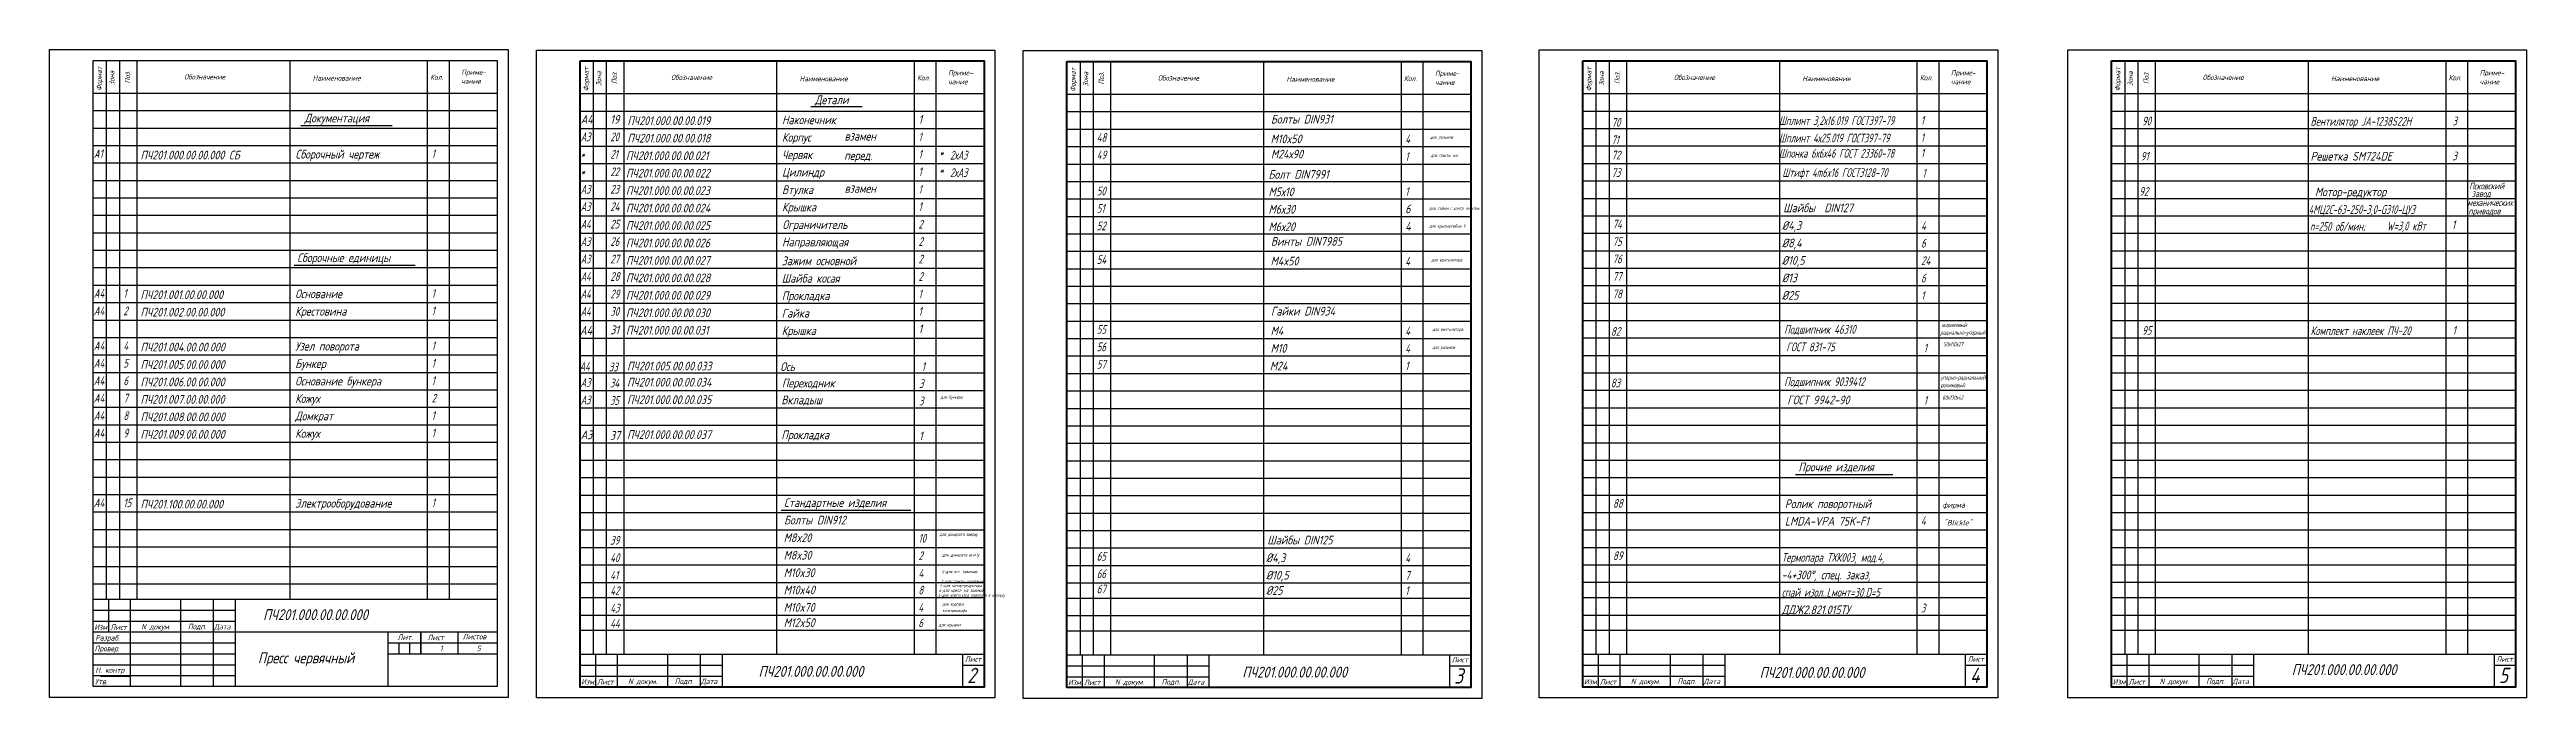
# Model space of a CAD drawing. Header units: millimetres. Extents: x -80 to 1055, y -404 to 589.
# Drawn here: x -80 to 1055, y -404 to -106 of the extents above; entities that cross this region are included whole.
import ezdxf

# ---------------------------------------------------------------- set-up
doc = ezdxf.new("R2010")
doc.units = ezdxf.units.MM
doc.layers.add('ASHADE', color=7, linetype='Continuous', lineweight=40)
for name, color, linetype in [('OBVODKA', 1, 'Continuous'), ('RAZM', 5, 'Continuous'), ('TIN', 164, 'Continuous')]:
    doc.layers.add(name, color=color, linetype=linetype)
doc.layers.add('Бланк', color=7, linetype='Continuous', plot=False)
doc.styles.get("Standard").update_dxf_attribs({"font": 'romanc.shx', "width": 0.8})

msp = doc.modelspace()

# ---------------------------------------------------------------- texts
at = {"layer": 'OBVODKA', "oblique": 15}
for s, width, p in [('71', 0.57, (635.56, -149.86)), ('Шплинт 4х25.019 ГОСТ397-79', 0.57, (712.24, -149.04)), ('1', 0.57, (777.19, -148.95)), ('73', 0.7, (635.56, -164.86)), ('Штифт 4m6x16 ГОСТ3128-70', 0.57, (713.79, -164.87)), ('1', 0.7, (777.89, -165.07)), ('51', 0.7, (399.79, -181.3)), ('М6х30', 0.8, (478.45, -181.69)), ('6', 0.8, (541.07, -181.51)), ('52', 0.7, (399.79, -189.3)), ('М6х20', 0.8, (478.45, -189.69)), ('4', 0.8, (541.07, -189.51))]:
    msp.add_text(s, height=4, dxfattribs=dict(at, width=width)).set_placement(p)
at = {"layer": 'RAZM', "oblique": 15}
for s, width, p in [('A4', 0.7, (-59.54, -284.25)), ('9', 0.7, (-45.96, -284.25)), ('ПЧ201.009.00.00.000 ', 0.8, (-38.14, -284.84)), ('Кожух', 0.8, (32.71, -284.44)), ('1', 0.7, (95.18, -284.25))]:
    msp.add_text(s, height=4, dxfattribs=dict(at, width=width)).set_placement(p)
at = {"layer": 'TIN', "oblique": 15, "width": 0.8}
for s, p in [('Формат', (-55.82, -125.34)), ('Зона', (-50.05, -122.97)), ('Поз.', (-42.85, -122.02)), ('Формат', (167.15, -125.59)), ('Зона', (172.92, -123.22)), ('Поз.', (180.12, -122.27)), ('Формат', (390.12, -125.84)), ('Зона', (395.89, -123.47)), ('Поз.', (403.09, -122.52)), ('Формат', (626.38, -125.57)), ('Зона', (632.16, -123.2)), ('Поз.', (639.36, -122.25)), ('Формат', (868.53, -125.57)), ('Зона', (874.31, -123.2)), ('Поз.', (881.51, -122.25))]:
    msp.add_text(s, height=2.4, rotation=90, dxfattribs=at).set_placement(p)
at = {"layer": 'TIN', "oblique": 15}
for s, height, width, p in [('Обозначение', 2.4, 0.8, (-18.11, -120.18)), ('Наименование', 2.4, 0.8, (40.73, -120.74)), ('Кол.', 2.4, 0.8, (94.55, -120.35)), ('Приме-', 2.4, 0.8, (108.78, -118.06)), ('чание', 2.4, 0.8, (108.78, -122.18)), ('Обозначение', 2.4, 0.8, (204.86, -120.43)), ('Наименование', 2.4, 0.8, (263.7, -120.99)), ('Кол.', 2.4, 0.8, (317.52, -120.6)), ('Приме-', 2.4, 0.8, (331.75, -118.31)), ('чание', 2.4, 0.8, (331.75, -122.43)), ('Обозначение', 2.4, 0.8, (427.83, -120.68)), ('Наименование', 2.4, 0.8, (486.67, -121.24)), ('Кол.', 2.4, 0.8, (540.49, -120.85)), ('Приме-', 2.4, 0.8, (554.72, -118.56)), ('чание', 2.4, 0.8, (554.72, -122.68)), ('Обозначение', 2.4, 0.8, (664.1, -120.41)), ('Наименование', 2.4, 0.8, (722.93, -120.96)), ('Кол.', 2.4, 0.8, (776.75, -120.57)), ('Приме-', 2.4, 0.8, (790.98, -118.29)), ('чание', 2.4, 0.8, (790.98, -122.4)), ('Обозначение', 2.4, 0.8, (906.25, -120.41)), ('Наименование', 2.4, 0.8, (965.08, -120.96)), ('Кол.', 2.4, 0.8, (1018.9, -120.57)), ('Приме-', 2.4, 0.8, (1033.14, -118.29)), ('чание', 2.4, 0.8, (1033.14, -122.4)), ('Документация', 4, 0.8, (37.02, -139.87)), ('Детали', 4, 0.8, (270.72, -131.52)), ('A3', 4, 0.6, (163.43, -148.5)), ('A4', 4, 0.8, (163.43, -140.5)), ('20', 4, 0.7, (177.01, -148.5)), ('19', 4, 0.8, (177.01, -140.5)), ('ПЧ201.000.00.00.019', 4, 0.8, (184.83, -141.09)), ('ПЧ201.000.00.00.018', 4, 0.8, (184.83, -149.09)), ('Наконечник', 4, 0.8, (255.68, -140.69)), ('Корпус', 4, 0.8, (255.68, -148.69)), ('взамен', 4, 0.8, (284.3, -148.18)), ('1', 4, 0.7, (318.15, -148.5)), ('1', 4, 0.8, (318.15, -140.5)), ('48', 4, 0.7, (399.79, -148.75)), (' М10x50', 4, 0.8, (477.29, -149.42)), ('Болты DIN931', 4, 0.8, (479.57, -140.39)), ('4', 4, 0.7, (541.07, -149.51)), ('70', 4, 0.7, (635.56, -141.86)), ('Шплинт 3,2х16.019 ГОСТ397-79', 4, 0.57, (712.24, -141.04)), ('1', 4, 0.7, (777.19, -140.95)), ('90', 4, 0.7, (878.51, -141.23)), ('Вентилятор JA-1238S22H', 4, 0.7, (955.67, -141.37)), ('3', 4, 0.7, (1020.69, -141.23)), ('A1', 4, 0.7, (-59.54, -156.25)), ('ПЧ201.000.00.00.000 СБ', 4, 0.8, (-38.14, -156.84)), ('Cборочный чертеж', 4, 0.8, (32.71, -156.44)), ('1', 4, 0.7, (95.18, -156.25)), ('*', 4, 0.6, (163.43, -156.5)), ('21', 4, 0.7, (177.01, -156.5)), ('ПЧ201.000.00.00.021 ', 4, 0.8, (184.18, -157.13)), ('Червяк', 4, 0.8, (255.68, -156.69)), ('перед.', 4, 0.8, (284.11, -157.05)), ('1', 4, 0.7, (318.15, -156.5)), ('*', 4, 0.6, (327.74, -155.79)), ('2хA3', 4, 0.6, (332.63, -156.89)), ('49', 4, 0.7, (399.79, -156.75)), ('М24х90', 4, 0.8, (479.57, -156.39)), ('1', 4, 0.7, (541.07, -157.51)), ('72', 4, 0.7, (635.56, -156.86)), ('Шпонка 6х6х46 ГОСТ 23360-78', 4, 0.57, (712.24, -156.04)), ('1', 4, 0.7, (777.19, -155.95)), ('91', 4, 0.7, (877.9, -157.34)), ('Решетка SM724DE', 4, 0.8, (955.67, -157.37)), ('3', 4, 0.7, (1020.69, -157.23)), ('A3', 4, 0.6, (163.43, -172.5)), ('*', 4, 0.6, (163.43, -164.5)), ('22', 4, 0.7, (177.01, -164.5)), ('23', 4, 0.7, (177.01, -172.5)), ('ПЧ201.000.00.00.022 ', 4, 0.8, (184.18, -165.13)), ('ПЧ201.000.00.00.023 ', 4, 0.8, (184.18, -173.13)), ('Втулка', 4, 0.8, (255.68, -172.69)), ('Цилиндр', 4, 0.8, (255.68, -164.69)), ('взамен', 4, 0.8, (284.3, -172.14)), ('1', 4, 0.7, (318.15, -164.5)), ('1', 4, 0.7, (318.15, -172.5)), ('*', 4, 0.6, (327.74, -163.79)), ('2хA3', 4, 0.6, (332.63, -164.89)), ('50', 4, 0.7, (399.79, -173.3)), ('М5х10', 4, 0.8, (478.45, -173.69)), ('Болт DIN7991', 4, 0.8, (478.45, -165.69)), ('1', 4, 0.7, (541.07, -173.51)), ('92', 4, 0.7, (877.22, -173.52)), ('Мотор-редуктор ', 4, 0.8, (957.7, -173.71)), ('Псковский ', 3, 0.67, (1028.32, -170.51)), ('A3', 4, 0.6, (163.43, -180.5)), ('24', 4, 0.7, (177.01, -180.5)), ('ПЧ201.000.00.00.024 ', 4, 0.8, (184.18, -181.13)), ('Крышка', 4, 0.8, (255.68, -180.69)), ('1', 4, 0.7, (318.15, -180.5)), ('Шайбы  DIN127', 4, 0.8, (714.17, -181.05)), ('4МЦ2С-63-250-3,0-G310-ЦУ3 ', 4, 0.62, (954.79, -181.81)), ('механических', 3, 0.65, (1027.57, -178.16)), ('приводов', 3, 0.67, (1027.96, -182.04)), (' завод', 3, 0.67, (1027.96, -174.04)), ('A4', 4, 0.6, (163.43, -188.5)), ('A3', 4, 0.6, (163.43, -196.5)), ('25', 4, 0.7, (177.01, -188.5)), ('26', 4, 0.7, (177.01, -196.5)), ('ПЧ201.000.00.00.025', 4, 0.8, (184.18, -189.13)), ('Направляющая', 4, 0.8, (255.68, -196.69)), ('Ограничитель', 4, 0.8, (255.86, -188.73)), ('2', 4, 0.7, (318.15, -188.5)), ('2', 4, 0.7, (318.15, -196.5)), ('Винты DIN7985', 4, 0.8, (479.57, -196.39)), ('74', 4, 0.7, (636.05, -188.48)), ('75', 4, 0.7, (636.05, -196.48)), ('%%c4,3', 4, 0.8, (713.56, -189.14)), ('4', 4, 0.7, (777.33, -189.23)), ('n=250 об/мин;', 4, 0.67, (955.4, -189.56)), ('W=3,0 кВт', 4, 0.67, (990.65, -189.33)), ('1', 4, 0.7, (1020.43, -188.76)), ('Сборочные единицы', 4, 0.8, (33.63, -203.89)), ('A3', 4, 0.6, (163.43, -204.5)), ('27', 4, 0.7, (177.01, -204.5)), ('ПЧ201.000.00.00.026 ', 4, 0.8, (184.18, -197.13)), ('ПЧ201.000.00.00.027', 4, 0.8, (184.18, -205.13)), ('Зажим основной', 4, 0.8, (255.54, -205.33)), ('2', 4, 0.7, (318.15, -204.5)), ('54', 4, 0.7, (399.79, -204.75)), (' М4x50', 4, 0.8, (477.29, -205.42)), ('4', 4, 0.7, (541.07, -205.51)), ('76', 4, 0.7, (636.05, -204.48)), ('%%c8,4', 4, 0.8, (713.56, -197.14)), ('%%c10,5', 4, 0.8, (713.56, -205.14)), ('24', 4, 0.7, (777.33, -205.23)), ('6', 4, 0.7, (777.33, -197.23)), ('A4', 4, 0.6, (163.43, -212.5)), ('28', 4, 0.7, (177.01, -212.5)), ('ПЧ201.000.00.00.028', 4, 0.8, (184.18, -213.13)), ('Шайба косая', 4, 0.8, (255.54, -213.33)), ('2', 4, 0.7, (318.15, -212.5)), ('77', 4, 0.7, (636.05, -212.48)), ('%%c13', 4, 0.8, (713.56, -213.14)), ('6', 4, 0.7, (777.33, -213.23)), ('A4', 4, 0.7, (-59.54, -220.25)), ('A4', 4, 0.7, (-59.54, -228.25)), ('2', 4, 0.7, (-45.96, -228.25)), ('1', 4, 0.7, (-45.96, -220.25)), ('ПЧ201.001.00.00.000 ', 4, 0.8, (-38.14, -220.84)), ('ПЧ201.002.00.00.000 ', 4, 0.8, (-38.14, -228.84)), ('Крестовина', 4, 0.8, (32.71, -228.44)), ('Основание', 4, 0.8, (32.71, -220.44)), ('1', 4, 0.7, (95.18, -220.25)), ('1', 4, 0.7, (95.18, -228.25)), ('A4', 4, 0.6, (163.43, -220.5)), ('A4', 4, 0.6, (163.43, -228.5)), ('29', 4, 0.7, (177.01, -220.5)), ('30', 4, 0.7, (177.01, -228.5)), ('ПЧ201.000.00.00.029', 4, 0.8, (184.18, -221.13)), ('ПЧ201.000.00.00.030', 4, 0.8, (184.18, -229.13)), ('Прокладка', 4, 0.8, (255.54, -221.33)), ('Гайка', 4, 0.8, (255.54, -229.33)), ('1', 4, 0.7, (318.15, -220.5)), ('1', 4, 0.7, (318.15, -228.5)), ('Гайки DIN934', 4, 0.8, (479.57, -228.39)), ('78', 4, 0.7, (636.05, -220.48)), ('%%c25', 4, 0.8, (713.56, -221.14)), ('1', 4, 0.7, (777.33, -221.23)), ('A4', 4, 0.8, (163.18, -237.18)), ('31', 4, 0.8, (177.01, -236.97)), ('ПЧ201.000.00.00.031', 4, 0.8, (184.18, -237.13)), ('Крышка', 4, 0.8, (255.54, -237.33)), ('1', 4, 0.8, (318.15, -236.5)), ('55', 4, 0.7, (399.79, -236.75)), (' М4', 4, 0.8, (477.29, -237.42)), ('4', 4, 0.7, (541.07, -237.51)), ('82', 4, 0.7, (635.32, -237.68)), ('Подшипник 46310', 4, 0.7, (714.61, -236.73)), ('радиально-упорный', 2, 0.65, (786.14, -237.18)), ('шариковый', 2, 0.65, (786.83, -233.69)), ('95', 4, 0.7, (878.51, -237.23)), ('Комплект наклеек ПЧ-20', 4, 0.7, (955.67, -237.37)), ('1', 4, 0.7, (1020.69, -237.23)), ('A4', 4, 0.7, (-59.54, -244.25)), ('A4', 4, 0.7, (-59.54, -252.25)), ('5', 4, 0.7, (-45.96, -252.25)), ('4', 4, 0.7, (-45.96, -244.25)), ('ПЧ201.004.00.00.000 ', 4, 0.8, (-38.14, -244.84)), ('ПЧ201.005.00.00.000 ', 4, 0.8, (-38.14, -252.84)), ('Узел поворота', 4, 0.8, (32.71, -244.44)), ('Бункер', 4, 0.8, (32.71, -252.44)), ('1', 4, 0.7, (95.18, -244.25)), ('1', 4, 0.7, (95.18, -252.25)), ('ПЧ201.005.00.00.033', 4, 0.8, (184.69, -253.56)), ('56', 4, 0.7, (399.79, -244.75)), ('57', 4, 0.7, (399.79, -252.75)), ('М24', 4, 0.8, (479.05, -253.55)), (' М10', 4, 0.8, (477.29, -245.42)), ('4', 4, 0.7, (541.07, -245.51)), ('1', 4, 0.7, (541.07, -253.51)), ('ГОСТ 831-75  ', 4, 0.7, (715.58, -244.76)), ('1', 4, 0.7, (778.54, -245.23)), ('50х110х27', 2, 0.65, (787.47, -242.56)), ('A4', 4, 0.7, (-59.54, -260.25)), ('6', 4, 0.7, (-45.96, -260.25)), ('ПЧ201.006.00.00.000 ', 4, 0.8, (-38.14, -260.84)), ('Основание бункера', 4, 0.8, (32.71, -260.44)), ('1', 4, 0.7, (95.18, -260.25)), ('A4', 4, 0.7, (162.79, -253.73)), ('A3', 4, 0.6, (163.43, -261.08)), ('33', 4, 0.7, (176.35, -253.97)), ('34', 4, 0.7, (176.85, -261.33)), ('ПЧ201.000.00.00.034', 4, 0.8, (184.68, -260.96)), ('Ось', 4, 0.8, (254.88, -253.83)), ('Переходник', 4, 0.8, (255.63, -261.32)), ('3', 4, 0.7, (318.38, -261.58)), ('1', 4, 0.7, (319.6, -253.79)), ('83', 4, 0.7, (635.2, -261.3)), ('Подшипник 9039412', 4, 0.7, (714.61, -260.73)), ('упорно-радиальный', 2, 0.65, (786.32, -257.83)), ('роликовый', 2, 0.65, (786.28, -261.27)), ('A4', 4, 0.7, (-59.54, -268.25)), ('A4', 4, 0.7, (-59.54, -276.25)), ('8', 4, 0.7, (-45.96, -276.25)), ('7', 4, 0.7, (-45.96, -268.25)), ('ПЧ201.007.00.00.000 ', 4, 0.8, (-38.14, -268.84)), ('Кожух', 4, 0.8, (32.71, -268.44)), ('2', 4, 0.7, (95.18, -268.25)), ('A3', 4, 0.6, (163.43, -269.08)), ('35', 4, 0.7, (176.85, -269.33)), ('ПЧ201.000.00.00.035', 4, 0.8, (184.68, -268.96)), ('Вкладыш', 4, 0.8, (255.35, -269.08)), ('3', 4, 0.7, (318.38, -269.58)), (' ГОСТ 9942-90 ', 4, 0.8, (713.92, -269.09)), ('1', 4, 0.7, (778.54, -269.23)), ('60х130х42', 2, 0.65, (787.08, -267.03)), ('ПЧ201.008.00.00.000 ', 4, 0.8, (-38.14, -276.84)), ('Домкрат', 4, 0.8, (32.71, -276.44)), ('1', 4, 0.7, (95.18, -276.25)), ('A3', 4, 0.8, (163.43, -285.08)), ('37', 4, 0.8, (176.85, -285.33)), ('ПЧ201.000.00.00.037', 4, 0.8, (184.68, -284.96)), ('Прокладка', 4, 0.8, (255.35, -285.08)), ('1', 4, 0.8, (318.38, -285.58)), ('Прочие изделия', 4, 0.8, (721.14, -299.82)), ('A4', 4, 0.7, (-59.54, -316.25)), ('15', 4, 0.7, (-45.96, -316.25)), ('ПЧ201.100.00.00.000 ', 4, 0.8, (-38.14, -316.84)), ('Электрооборудование', 4, 0.8, (32.71, -316.44)), ('1', 4, 0.7, (95.18, -316.25)), ('Стандартные изделия', 4, 0.8, (256.6, -316.14)), ('88', 4, 0.7, (636.25, -316.48)), ('Ролик поворотный', 4, 0.8, (714.92, -316.67)), ('фирма', 2.5, 0.8, (787.18, -316.46)), (' М8x20', 4, 0.8, (254.31, -332.26)), ('Болты DIN912', 4, 0.8, (256.6, -324.14)), ('10', 4, 0.7, (318.15, -332.5)), ('LMDA-VPA 75K-F1', 4, 0.8, (714.92, -324.67)), ('4', 4, 0.7, (777.22, -324.48)), ('"Blickle"', 2.5, 0.8, (787.78, -324.59)), ('39', 4, 0.7, (176.96, -333.41)), ('40', 4, 0.7, (176.96, -341.41)), (' М8x30', 4, 0.8, (254.31, -340.26)), ('2', 4, 0.7, (318.15, -340.5)), ('65', 4, 0.7, (399.79, -340.75)), ('%%c4,3', 4, 0.8, (477.29, -341.42)), ('Шайбы DIN125', 4, 0.8, (477.9, -333.33)), ('4', 4, 0.7, (541.07, -341.51)), ('89', 4, 0.7, (636.25, -340.48)), ('Термопара ТХК003, мод.4,', 4, 0.7, (713.5, -341.28)), ('41', 4, 0.7, (176.96, -349.41)), (' М10x30', 4, 0.8, (254.31, -348.26)), ('4', 4, 0.7, (318.15, -348.5)), ('66', 4, 0.7, (399.79, -348.75)), ('%%c10,5', 4, 0.8, (477.29, -349.42)), ('7', 4, 0.7, (541.07, -349.51)), ('-4+300%%d, спец. заказ,', 4, 0.75, (713.5, -349.28)), ('ПЧ201.000.00.00.000', 5.0003, 0.8, (18, -368.02)), ('42', 4, 0.7, (176.96, -356.53)), ('43', 4, 0.7, (176.96, -364.53)), (' М10x40', 4, 0.8, (254.32, -356.17)), (' М10x70', 4, 0.8, (254.32, -364.17)), ('4', 4, 0.7, (318.1, -364.26)), ('8', 4, 0.7, (318.1, -356.26)), ('67', 4, 0.7, (399.79, -355.75)), ('%%c25', 4, 0.8, (477.29, -356.42)), ('1', 4, 0.7, (541.07, -356.51)), ('ДДЖ2.821.015ТУ', 4, 0.8, (713.5, -365.28)), ('спай изол.,Lмонт=30,D=5', 4, 0.7, (713.5, -357.28)), ('3', 4, 0.7, (777.22, -364.48)), ('Изм.', 2.5, 0.8, (-59.29, -372.44)), ('Лист', 2.5, 0.8, (-52, -372.48)), ('N докум.', 2.5, 0.8, (-37.81, -372.27)), ('Подп.', 2.5, 0.8, (-16.44, -372.19)), ('Дата', 2.5, 0.8, (-4.47, -372.28)), ('Листов', 2.5, 0.8, (109.37, -376.81)), ('44', 4, 0.7, (176.96, -371.53)), (' М12x50', 4, 0.8, (254.32, -371.17)), ('6', 4, 0.7, (318.1, -371.26)), ('Провер.', 2.5, 0.8, (-59.17, -382.3)), ('Разраб.', 2.5, 0.8, (-58.85, -377.37)), ('Пресс червячный ', 5.0003, 0.8, (15.65, -387.8)), ('Лит.', 2.5, 0.8, (79.57, -377.08)), ('Лист', 2.5, 0.8, (93.27, -377.21)), ('1', 2.5, 0.8, (98.98, -382.25)), ('5', 2.5, 0.8, (115.82, -382.25)), ('Лист', 2.5, 0.8, (339.38, -387.14)), ('Лист', 2.5, 0.8, (562.35, -387.39)), ('Лист', 2.5, 0.8, (798.62, -387.12)), ('Лист', 2.5, 0.8, (1040.77, -387.12)), ('Утв.', 2.5, 0.8, (-59.01, -397.43)), ('Н. контр', 2.5, 0.8, (-58.85, -392.18)), ('Изм.', 2.5, 0.8, (163.68, -397.53)), ('Лист', 2.5, 0.8, (170.97, -397.57)), ('N докум.', 2.5, 0.8, (185.16, -397.36)), ('Подп.', 2.5, 0.8, (206.53, -397.28)), ('Дата', 2.5, 0.8, (218.5, -397.36)), ('ПЧ201.000.00.00.000', 5.0003, 0.8, (244.91, -394.02)), ('2', 7, 0.8, (340.5, -396.86)), ('Изм.', 2.5, 0.8, (386.65, -397.78)), ('Лист', 2.5, 0.8, (393.94, -397.82)), ('N докум.', 2.5, 0.8, (408.13, -397.61)), ('Подп.', 2.5, 0.8, (429.5, -397.53)), ('Дата', 2.5, 0.8, (441.47, -397.61)), ('ПЧ201.000.00.00.000', 5.0003, 0.8, (466.45, -394.34)), ('3', 7, 0.8, (563.47, -397.11)), ('Изм.', 2.5, 0.8, (622.92, -397.51)), ('Лист', 2.5, 0.8, (630.21, -397.55)), ('N докум.', 2.5, 0.8, (644.4, -397.34)), ('Подп.', 2.5, 0.8, (665.76, -397.26)), ('Дата', 2.5, 0.8, (677.74, -397.34)), ('ПЧ201.000.00.00.000', 5.0003, 0.8, (703.38, -394.51)), ('4', 7, 0.8, (799.73, -396.84)), ('Изм.', 2.5, 0.8, (865.07, -397.51)), ('Лист', 2.5, 0.8, (872.36, -397.55)), ('N докум.', 2.5, 0.8, (886.55, -397.34)), ('Подп.', 2.5, 0.8, (907.91, -397.26)), ('Дата', 2.5, 0.8, (919.89, -397.34)), ('ПЧ201.000.00.00.000', 5.0003, 0.8, (947.08, -393.19)), ('5', 7, 0.8, (1041.88, -396.84))]:
    msp.add_text(s, height=height, dxfattribs=dict(at, width=width)).set_placement(p)
at = {"layer": 'Бланк', "oblique": 15, "width": 0.7}
for s, p in [('для роликов', (552.62, -147.4)), ('для плиты осн.', (552.8, -155.76)), ('для гайки с контр. винтом', (552.05, -179.96)), ('для крыонштейна 9', (552.05, -188.1)), ('для вентилятора', (553.03, -203.64)), ('для вентилятора', (553.5, -235.49)), ('для роликов', (553.5, -243.71)), ('для бункера', (328.32, -266.55)), ('для домкрата вверху', (327.85, -329.45)), ('для домкрата внизу', (329.07, -338.85)), ('4-для мотор-редуктора', (327.79, -352.9)), ('2-для плиты основания', (328.41, -350.98)), ('4-для осн. зажимов', (328.81, -346.49)), ('4-для крепл.узла поворота к корпусу', (327.1, -357.34)), ('4-для крепл. на зажимах', (327.42, -355.12)), ('для корпуса', (329.01, -361.4)), ('электрошкафа', (328.97, -364.36)), ('для крышки', (327.44, -370.9))]:
    msp.add_text(s, height=1.5, dxfattribs=at).set_placement(p)

# ---------------------------------------------------------------- linework, layer by layer
for p, q in [((-53.79, -111.44), (-53.79, -358.44)), ((-47.79, -111.44), (-47.79, -358.44)), ((-39.79, -111.44), (-39.79, -358.44)), ((30.21, -111.44), (30.21, -358.44)), ((93.21, -111.44), (93.21, -358.44)), ((103.21, -111.44), (103.21, -358.44)), ((169.18, -111.69), (169.18, -383.69)), ((175.18, -111.69), (175.18, -383.69)), ((183.18, -111.69), (183.18, -383.69)), ((253.18, -111.69), (253.18, -383.69)), ((316.18, -111.69), (316.18, -383.69)), ((326.18, -111.69), (326.18, -383.69)), ((392.15, -111.94), (392.15, -383.94)), ((398.15, -111.94), (398.15, -383.94)), ((406.15, -111.94), (406.15, -383.94)), ((476.15, -111.94), (476.15, -383.94)), ((539.15, -111.94), (539.15, -383.94)), ((549.15, -111.94), (549.15, -383.94)), ((628.42, -111.67), (628.42, -383.67)), ((634.42, -111.67), (634.42, -383.67)), ((642.42, -111.67), (642.42, -383.67)), ((712.42, -111.67), (712.42, -383.67)), ((775.42, -111.67), (775.42, -383.67)), ((785.42, -111.67), (785.42, -383.67)), ((870.57, -111.67), (870.57, -383.67)), ((876.57, -111.67), (876.57, -383.67)), ((884.57, -111.67), (884.57, -383.67)), ((954.57, -111.67), (954.57, -383.67)), ((1017.57, -111.67), (1017.57, -383.67)), ((1027.57, -111.67), (1027.57, -383.67)), ((-59.79, -126.44), (125.21, -126.44)), ((-59.79, -126.44), (125.21, -126.44)), ((163.18, -126.69), (348.18, -126.69)), ((163.18, -126.69), (348.18, -126.69)), ((386.15, -126.94), (571.15, -126.94)), ((386.15, -126.94), (571.15, -126.94)), ((622.42, -126.67), (807.42, -126.67)), ((622.42, -126.67), (807.42, -126.67)), ((864.57, -126.67), (1049.57, -126.67)), ((864.57, -126.67), (1049.57, -126.67)), ((-59.79, -358.44), (125.21, -358.44)), ((-42.79, -358.44), (-42.79, -398.44)), ((-19.79, -358.44), (-19.79, -398.44)), ((-4.79, -358.44), (-4.79, -398.44)), ((5.21, -358.44), (5.21, -398.44)), ((-59.79, -368.44), (5.21, -368.44)), ((-59.79, -373.44), (5.21, -373.44)), ((5.21, -373.44), (125.21, -373.44)), ((75.21, -373.44), (75.21, -398.44)), ((90.21, -383.44), (90.21, -373.44)), ((107.21, -373.44), (107.21, -383.44)), ((75.21, -378.44), (125.21, -378.44)), ((75.21, -383.44), (125.21, -383.44)), ((163.18, -398.69), (163.18, -383.69)), ((163.18, -398.69), (163.18, -383.69)), ((163.18, -383.69), (348.18, -383.69)), ((163.18, -383.69), (348.18, -383.69)), ((180.18, -383.69), (180.18, -398.69)), ((180.18, -383.69), (180.18, -398.69)), ((203.18, -383.69), (203.18, -398.69)), ((203.18, -383.69), (203.18, -398.69)), ((218.18, -383.69), (218.18, -398.69)), ((218.18, -383.69), (218.18, -398.69)), ((228.18, -383.69), (228.18, -398.69)), ((228.18, -383.69), (228.18, -398.69)), ((338.33, -383.69), (338.33, -398.69)), ((386.15, -383.94), (571.15, -383.94)), ((386.15, -383.94), (571.15, -383.94)), ((386.15, -398.94), (386.15, -383.94)), ((386.15, -398.94), (386.15, -383.94)), ((403.15, -383.94), (403.15, -398.94)), ((403.15, -383.94), (403.15, -398.94)), ((426.15, -383.94), (426.15, -398.94)), ((426.15, -383.94), (426.15, -398.94)), ((441.15, -383.94), (441.15, -398.94)), ((441.15, -383.94), (441.15, -398.94)), ((451.15, -383.94), (451.15, -398.94)), ((451.15, -383.94), (451.15, -398.94)), ((561.3, -383.94), (561.3, -398.94)), ((622.42, -398.67), (622.42, -383.67)), ((622.42, -398.67), (622.42, -383.67)), ((622.42, -383.67), (807.42, -383.67)), ((622.42, -383.67), (807.42, -383.67)), ((639.42, -383.67), (639.42, -398.67)), ((639.42, -383.67), (639.42, -398.67)), ((662.42, -383.67), (662.42, -398.67)), ((662.42, -383.67), (662.42, -398.67)), ((677.42, -383.67), (677.42, -398.67)), ((677.42, -383.67), (677.42, -398.67)), ((687.42, -383.67), (687.42, -398.67)), ((687.42, -383.67), (687.42, -398.67)), ((797.56, -383.67), (797.56, -398.67)), ((864.57, -383.67), (1049.57, -383.67)), ((864.57, -383.67), (1049.57, -383.67)), ((864.57, -398.67), (864.57, -383.67)), ((864.57, -398.67), (864.57, -383.67)), ((881.57, -383.67), (881.57, -398.67)), ((881.57, -383.67), (881.57, -398.67)), ((904.57, -383.67), (904.57, -398.67)), ((904.57, -383.67), (904.57, -398.67)), ((919.57, -383.67), (919.57, -398.67)), ((919.57, -383.67), (919.57, -398.67)), ((929.57, -383.67), (929.57, -398.67)), ((929.57, -383.67), (929.57, -398.67)), ((1039.72, -383.67), (1039.72, -398.67)), ((338.33, -388.69), (348.18, -388.69)), ((561.3, -388.94), (571.15, -388.94)), ((797.56, -388.67), (807.42, -388.67)), ((1039.72, -388.67), (1049.57, -388.67))]:
    msp.add_line(p, q)
msp.add_lwpolyline([(-59.79, -111.44), (125.21, -111.44), (125.21, -398.44), (-59.79, -398.44)], close=True)
at = {"layer": 'ASHADE'}
msp.add_line((-56.45, -393.48), (-42.95, -393.48), dxfattribs=at)
for points in [[(163.18, -111.69), (348.18, -111.69), (348.18, -398.69), (163.18, -398.69)], [(386.15, -111.94), (571.15, -111.94), (571.15, -398.94), (386.15, -398.94)], [(622.42, -111.67), (807.42, -111.67), (807.42, -398.67), (622.42, -398.67)], [(864.57, -111.67), (1049.57, -111.67), (1049.57, -398.67), (864.57, -398.67)]]:
    msp.add_lwpolyline(points, close=True, dxfattribs=at)
at = {"layer": 'TIN'}
for p, q in [((-59.79, -134.44), (125.21, -134.44)), ((163.18, -134.69), (348.18, -134.69)), ((268.92, -132.59), (292.44, -132.59)), ((386.15, -134.94), (571.15, -134.94)), ((622.42, -134.67), (807.42, -134.67)), ((864.57, -134.67), (1049.57, -134.67)), ((-59.79, -142.44), (125.21, -142.44)), ((35.33, -141.35), (77.19, -141.35)), ((163.18, -142.69), (348.18, -142.69)), ((386.15, -142.94), (571.15, -142.94)), ((622.42, -142.67), (807.42, -142.67)), ((864.57, -142.67), (1049.57, -142.67)), ((-59.79, -150.44), (125.21, -150.44)), ((-59.79, -158.44), (125.21, -158.44)), ((163.18, -150.69), (348.18, -150.69)), ((163.18, -158.69), (348.18, -158.69)), ((386.15, -150.94), (571.15, -150.94)), ((622.42, -150.67), (807.42, -150.67)), ((622.42, -158.67), (807.42, -158.67)), ((864.57, -150.67), (1049.57, -150.67)), ((864.57, -158.67), (1049.57, -158.67)), ((-59.79, -166.44), (125.21, -166.44)), ((163.18, -166.69), (348.18, -166.69)), ((386.15, -158.94), (571.15, -158.94)), ((386.15, -166.94), (571.15, -166.94)), ((622.42, -166.67), (807.42, -166.67)), ((864.57, -166.67), (1049.57, -166.67)), ((-59.79, -174.44), (125.21, -174.44)), ((163.18, -174.69), (348.18, -174.69)), ((386.15, -174.94), (571.15, -174.94)), ((622.42, -174.67), (807.42, -174.67)), ((864.57, -174.67), (1049.57, -174.67)), ((-59.79, -182.44), (125.21, -182.44)), ((-59.79, -190.44), (125.21, -190.44)), ((163.18, -182.69), (348.18, -182.69)), ((163.18, -190.69), (348.18, -190.69)), ((386.15, -182.94), (571.15, -182.94)), ((386.15, -190.94), (571.15, -190.94)), ((622.42, -182.67), (807.42, -182.67)), ((622.42, -190.67), (807.42, -190.67)), ((864.57, -182.67), (1049.57, -182.67)), ((864.57, -190.67), (1049.57, -190.67)), ((-59.79, -198.44), (125.21, -198.44)), ((163.18, -198.69), (348.18, -198.69)), ((386.15, -198.94), (571.15, -198.94)), ((622.42, -198.67), (807.42, -198.67)), ((864.57, -198.67), (1049.57, -198.67)), ((-59.79, -206.44), (125.21, -206.44)), ((-59.79, -214.44), (125.21, -214.44)), ((32.28, -205.35), (87.64, -205.35)), ((163.18, -206.69), (348.18, -206.69)), ((163.18, -214.69), (348.18, -214.69)), ((386.15, -206.94), (571.15, -206.94)), ((386.15, -214.94), (571.15, -214.94)), ((622.42, -206.67), (807.42, -206.67)), ((622.42, -214.67), (807.42, -214.67)), ((864.57, -206.67), (1049.57, -206.67)), ((864.57, -214.67), (1049.57, -214.67)), ((-59.79, -222.44), (125.21, -222.44)), ((163.18, -222.69), (348.18, -222.69)), ((386.15, -222.94), (571.15, -222.94)), ((622.42, -222.67), (807.42, -222.67)), ((864.57, -222.67), (1049.57, -222.67)), ((-59.79, -230.44), (125.21, -230.44)), ((163.18, -230.69), (348.18, -230.69)), ((386.15, -230.94), (571.15, -230.94)), ((622.42, -230.67), (807.42, -230.67)), ((864.57, -230.67), (1049.57, -230.67)), ((-59.79, -238.44), (125.21, -238.44)), ((-59.79, -246.44), (125.21, -246.44)), ((163.18, -238.69), (348.18, -238.69)), ((163.18, -246.69), (348.18, -246.69)), ((386.15, -238.94), (571.15, -238.94)), ((386.15, -246.94), (571.15, -246.94)), ((622.42, -238.67), (807.42, -238.67)), ((622.42, -246.67), (807.42, -246.67)), ((864.57, -238.67), (1049.57, -238.67)), ((864.57, -246.67), (1049.57, -246.67)), ((-59.79, -254.44), (125.21, -254.44)), ((163.18, -254.69), (348.18, -254.69)), ((386.15, -254.94), (571.15, -254.94)), ((622.42, -254.67), (807.42, -254.67)), ((864.57, -254.67), (1049.57, -254.67)), ((-59.79, -262.44), (125.21, -262.44)), ((-59.79, -270.44), (125.21, -270.44)), ((163.18, -262.69), (348.18, -262.69)), ((163.18, -270.69), (348.18, -270.69)), ((386.15, -262.94), (571.15, -262.94)), ((386.15, -270.94), (571.15, -270.94)), ((622.42, -262.67), (807.42, -262.67)), ((622.42, -270.67), (807.42, -270.67)), ((864.57, -262.67), (1049.57, -262.67)), ((864.57, -270.67), (1049.57, -270.67)), ((-59.79, -278.44), (125.21, -278.44)), ((163.18, -278.69), (348.18, -278.69)), ((386.15, -278.94), (571.15, -278.94)), ((622.42, -278.67), (807.42, -278.67)), ((864.57, -278.67), (1049.57, -278.67)), ((-59.79, -286.44), (125.21, -286.44)), ((-59.79, -294.44), (125.21, -294.44)), ((163.18, -286.69), (348.18, -286.69)), ((163.18, -294.69), (348.18, -294.69)), ((386.15, -286.94), (571.15, -286.94)), ((622.42, -286.67), (807.42, -286.67)), ((622.42, -294.67), (807.42, -294.67)), ((864.57, -286.67), (1049.57, -286.67)), ((864.57, -294.67), (1049.57, -294.67)), ((-59.79, -302.44), (125.21, -302.44)), ((163.18, -302.69), (348.18, -302.69)), ((386.15, -294.94), (571.15, -294.94)), ((386.15, -302.94), (571.15, -302.94)), ((622.42, -302.67), (807.42, -302.67)), ((719.79, -301.29), (764.32, -301.29)), ((864.57, -302.67), (1049.57, -302.67)), ((-59.79, -310.44), (125.21, -310.44)), ((163.18, -310.69), (348.18, -310.69)), ((255.25, -317.6), (314.59, -317.6)), ((386.15, -310.94), (571.15, -310.94)), ((622.42, -310.67), (807.42, -310.67)), ((864.57, -310.67), (1049.57, -310.67)), ((-59.79, -318.44), (125.21, -318.44)), ((-59.79, -326.44), (125.21, -326.44)), ((163.18, -318.69), (348.18, -318.69)), ((163.18, -326.69), (348.18, -326.69)), ((386.15, -318.94), (571.15, -318.94)), ((386.15, -326.94), (571.15, -326.94)), ((622.42, -318.67), (807.42, -318.67)), ((622.42, -326.67), (807.42, -326.67)), ((864.57, -318.67), (1049.57, -318.67)), ((864.57, -326.67), (1049.57, -326.67)), ((-59.79, -334.44), (125.21, -334.44)), ((163.18, -334.69), (348.18, -334.69)), ((386.15, -334.94), (571.15, -334.94)), ((622.42, -334.67), (807.42, -334.67)), ((864.57, -334.67), (1049.57, -334.67)), ((-59.79, -343.44), (125.21, -343.44)), ((-59.79, -343.44), (125.21, -343.44)), ((-59.79, -343.44), (125.21, -343.44)), ((-59.79, -351.44), (125.21, -351.44)), ((163.18, -342.69), (348.18, -342.69)), ((163.18, -342.69), (348.18, -342.69)), ((163.18, -342.69), (348.18, -342.69)), ((163.18, -350.69), (348.18, -350.69)), ((386.15, -342.94), (571.15, -342.94)), ((386.15, -342.94), (571.15, -342.94)), ((386.15, -342.94), (571.15, -342.94)), ((386.15, -350.94), (571.15, -350.94)), ((622.42, -342.67), (807.42, -342.67)), ((622.42, -342.67), (807.42, -342.67)), ((622.42, -342.67), (807.42, -342.67)), ((622.42, -350.67), (807.42, -350.67)), ((864.57, -342.67), (1049.57, -342.67)), ((864.57, -342.67), (1049.57, -342.67)), ((864.57, -342.67), (1049.57, -342.67)), ((864.57, -350.67), (1049.57, -350.67)), ((-52.79, -358.44), (-52.79, -373.44)), ((-52.79, -358.44), (-52.79, -373.44)), ((-42.79, -358.44), (-42.79, -398.44)), ((-19.79, -358.44), (-19.79, -398.44)), ((5.21, -358.44), (5.21, -398.44)), ((163.18, -357.69), (348.18, -357.69)), ((386.15, -357.94), (571.15, -357.94)), ((622.42, -357.67), (807.42, -357.67)), ((864.57, -357.67), (1049.57, -357.67)), ((-59.79, -363.44), (5.21, -363.44)), ((-59.79, -368.44), (5.21, -368.44)), ((-59.79, -368.44), (5.21, -368.44)), ((5.21, -373.44), (125.21, -373.44)), ((5.21, -373.44), (5.21, -373.44)), ((5.21, -373.44), (5.21, -373.44)), ((75.21, -373.44), (75.21, -398.44)), ((90.21, -373.44), (90.21, -383.44)), ((107.21, -373.44), (107.21, -383.44)), ((163.18, -365.69), (348.18, -365.69)), ((163.18, -372.69), (348.18, -372.69)), ((386.15, -365.94), (571.15, -365.94)), ((386.15, -372.94), (571.15, -372.94)), ((622.42, -365.67), (807.42, -365.67)), ((622.42, -372.67), (807.42, -372.67)), ((864.57, -365.67), (1049.57, -365.67)), ((864.57, -372.67), (1049.57, -372.67)), ((-59.79, -378.44), (5.21, -378.44)), ((-59.79, -383.44), (5.21, -383.44)), ((80.21, -378.44), (80.21, -383.44)), ((85.21, -383.44), (85.21, -378.44)), ((170.18, -383.69), (170.18, -398.69)), ((170.18, -383.69), (170.18, -398.69)), ((393.15, -383.94), (393.15, -398.94)), ((393.15, -383.94), (393.15, -398.94)), ((629.42, -383.67), (629.42, -398.67)), ((629.42, -383.67), (629.42, -398.67)), ((871.57, -383.67), (871.57, -398.67)), ((871.57, -383.67), (871.57, -398.67)), ((-59.79, -388.44), (5.21, -388.44)), ((-59.79, -393.44), (5.21, -393.44)), ((163.18, -388.69), (228.18, -388.69)), ((163.18, -393.69), (228.18, -393.69)), ((386.15, -388.94), (451.15, -388.94)), ((386.15, -393.94), (451.15, -393.94)), ((622.42, -388.67), (687.42, -388.67)), ((622.42, -393.67), (687.42, -393.67)), ((864.57, -388.67), (929.57, -388.67)), ((864.57, -393.67), (929.57, -393.67))]:
    msp.add_line(p, q, dxfattribs=at)
for points in [[(-79.79, -106.44), (130.21, -106.44), (130.21, -403.44), (-79.79, -403.44)], [(143.18, -106.69), (353.18, -106.69), (353.18, -403.69), (143.18, -403.69)], [(366.15, -106.94), (576.15, -106.94), (576.15, -403.94), (366.15, -403.94)], [(602.42, -106.67), (812.42, -106.67), (812.42, -403.67), (602.42, -403.67)], [(844.57, -106.67), (1054.57, -106.67), (1054.57, -403.67), (844.57, -403.67)]]:
    msp.add_lwpolyline(points, close=True, dxfattribs=at)

msp.set_redraw_order([(e.dxf.handle, doc.entitydb.next_handle()) for e in msp.query("TEXT MTEXT ATTDEF DIMENSION ARC_DIMENSION")])  # texts and dimensions are drawn at this point

doc.saveas('drawing.dxf')
